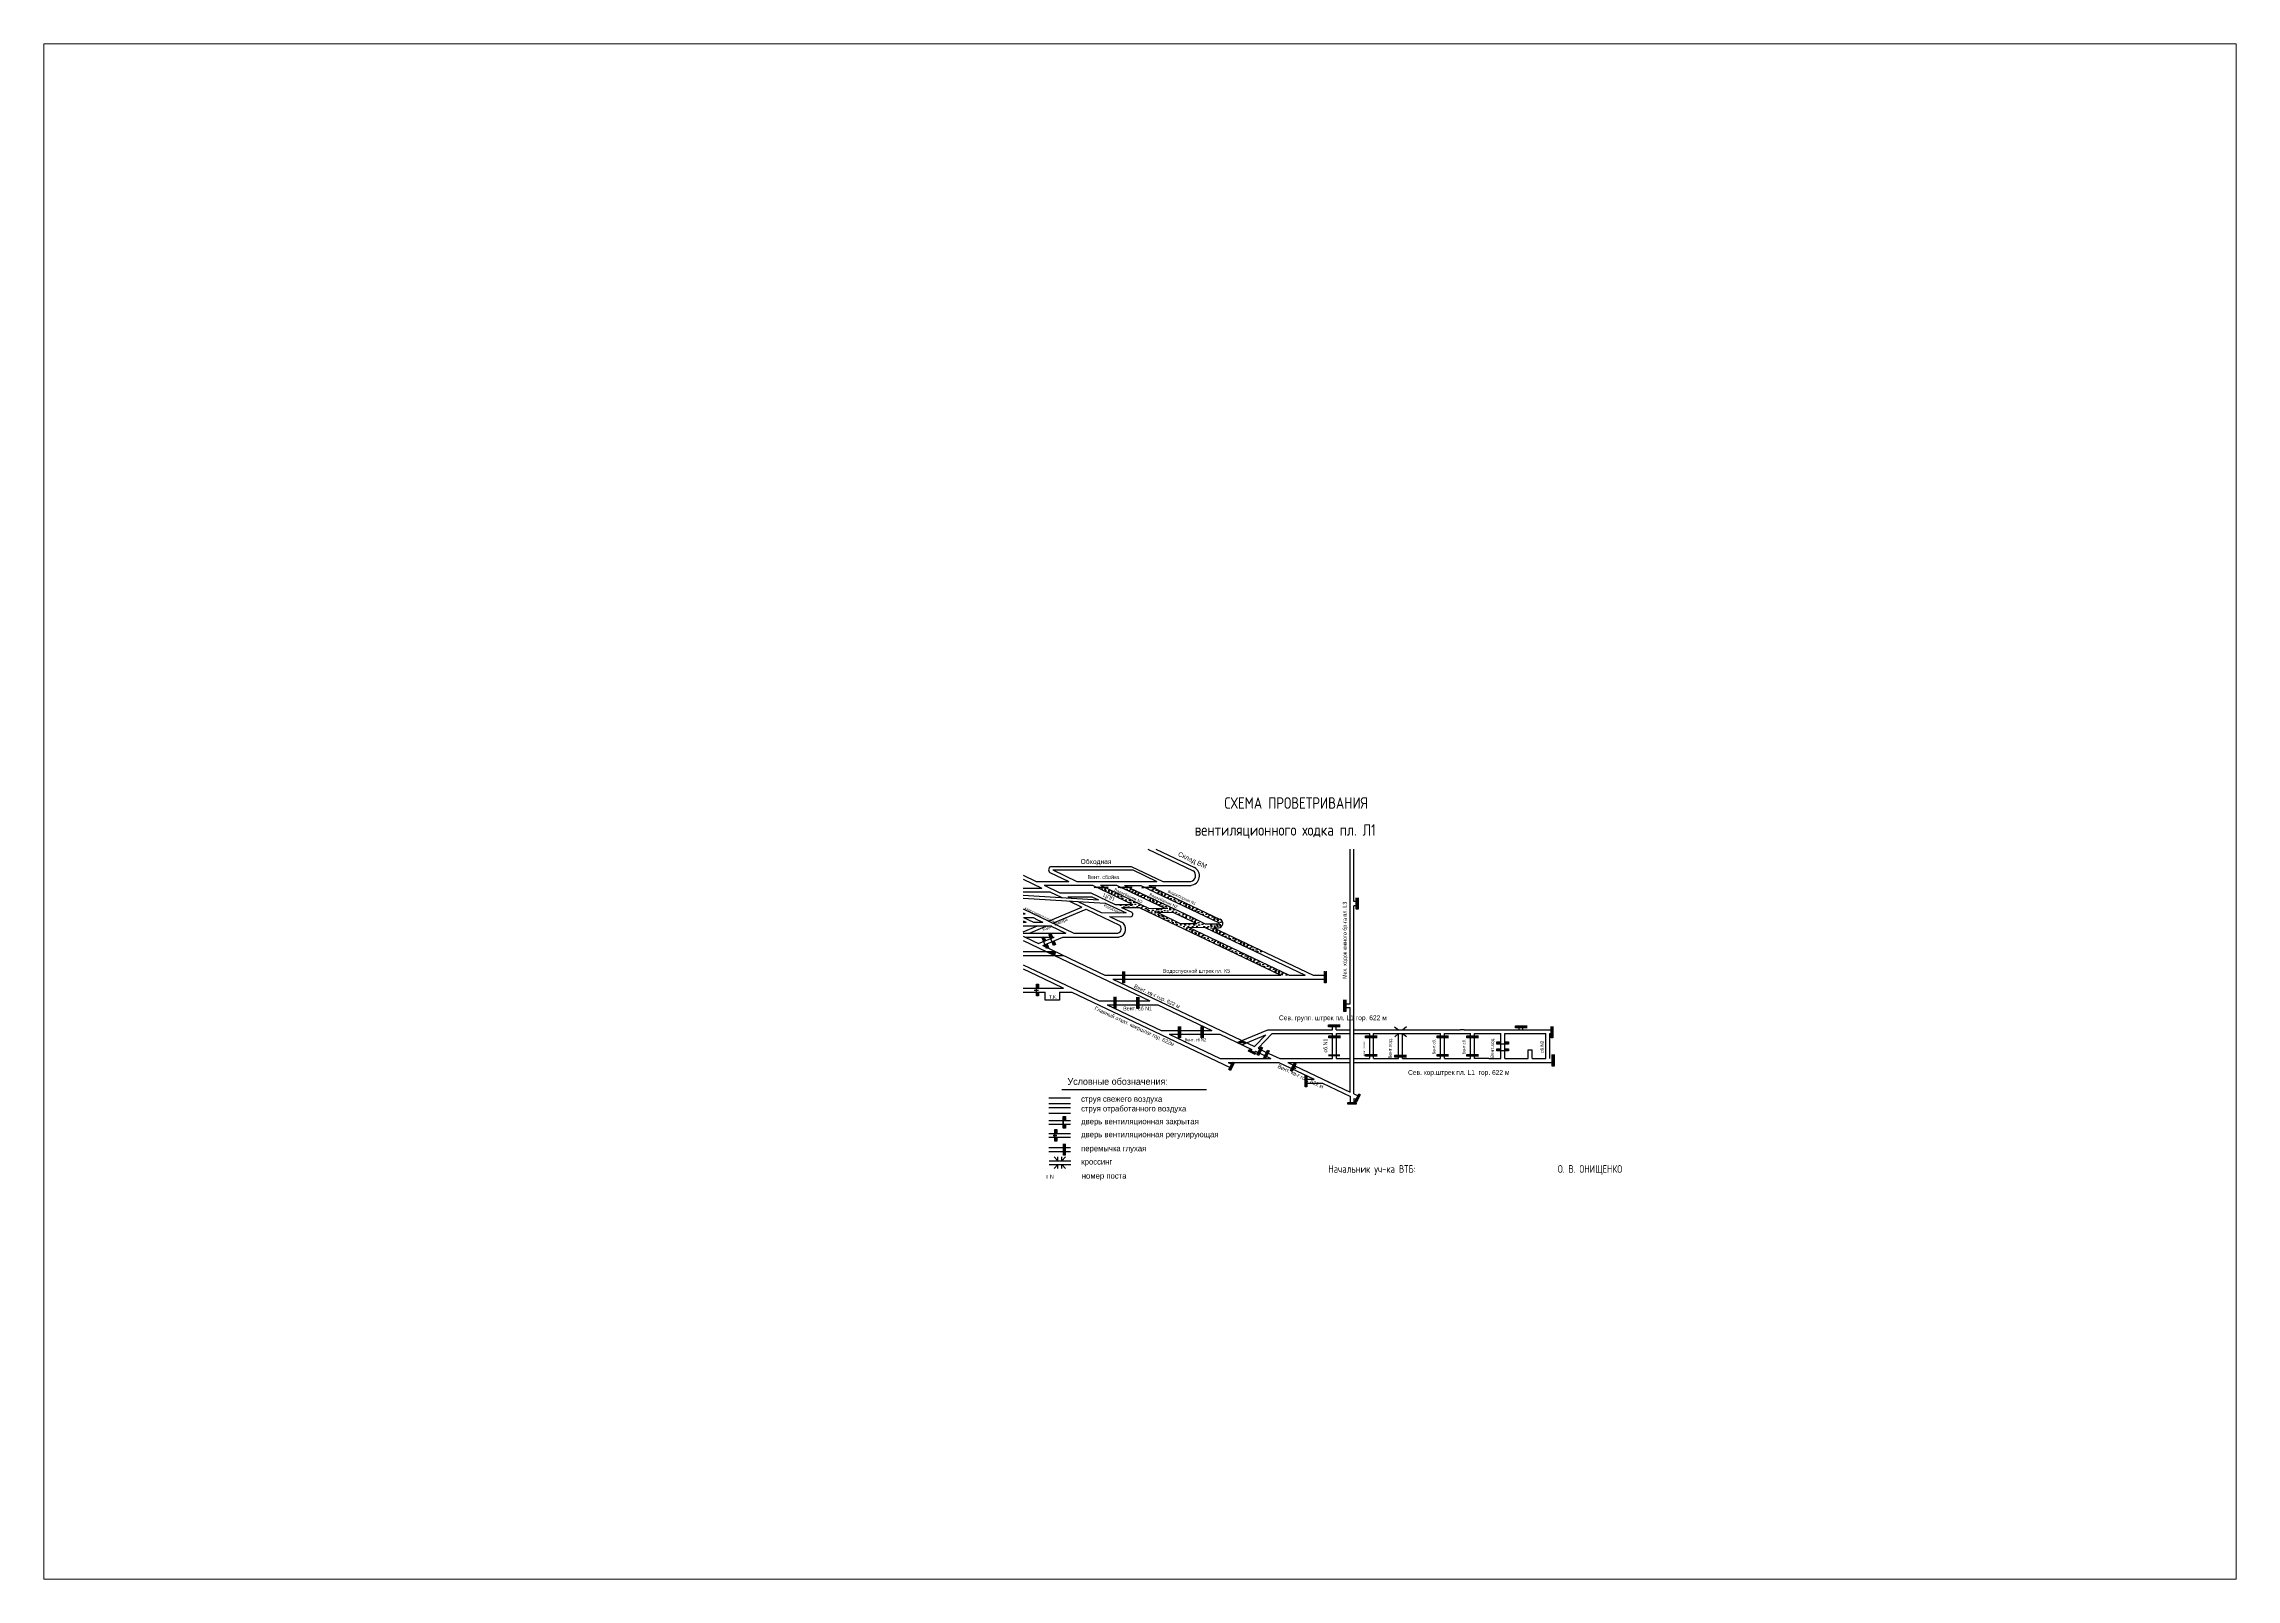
# Paper-space layout 'Layout2' of a CAD drawing. Header units: millimetres. Extents: x 29 to 262, y 20 to 183.
# The model-space entities are those that its viewports show. They can reach past a viewport. Long polylines and large blocks are cut down to what shows.
import ezdxf

# ---------------------------------------------------------------- set-up
doc = ezdxf.new("R2010")
doc.units = ezdxf.units.MM
for name, color, linetype in [('Двери', 7, 'Continuous'), ('Перемычки', 7, 'Continuous'), ('Условные обозначения', 7, 'Continuous')]:
    doc.layers.add(name, color=color, linetype=linetype)
doc.styles.add('ESKD', font='Eskdwin')

msp = doc.modelspace()

# ---------------------------------------------------------------- hatches: boundary and pattern name
for color, points in [(256, [(-367.6, -192.3), (-376.8, -192.3), (-368.5, -196.3)]), (256, [(-389.7, -232.3), (-389.7, -232.5), (-387.4, -232.5), (-387.4, -232.3)]), (256, [(-385.1, -232.5), (-385.1, -232.3), (-387.3, -232.3), (-387.3, -232.5)]), (256, [(-173.4, -284.9), (-178.3, -287), (-168.5, -287.2)]), (3, [(-165.8, -294.4), (-166.5, -295.8), (-159.7, -299.3), (-159, -298)]), (256, [(-121.6, -311.8), (-121.7, -312), (-119.6, -312.9), (-119.5, -312.8)]), (256, [(-120.6, -312.3), (-120.7, -312.4), (-119.2, -313.1), (-119.2, -313)]), (256, [(-117.5, -313.9), (-117.4, -313.8), (-119.4, -312.8), (-119.5, -313)])]:
    msp.add_hatch(color=color).paths.add_polyline_path(points)
h = msp.add_hatch(color=256)
h.paths.add_polyline_path([(-165.8, -294.3), (-166.7, -295.9), (-159.7, -299.5), (-158.8, -297.9)])
h.paths.add_polyline_path([(-159, -298), (-159.7, -299.3), (-166.5, -295.8), (-165.8, -294.4)], flags=16)
h = msp.add_hatch(color=256)
h.paths.add_polyline_path([(-152.1, -292.5), (-153.8, -291.6), (-157.7, -299.4), (-156, -300.3)])
h.paths.add_polyline_path([(-152.3, -292.5), (-153.8, -291.8), (-157.5, -299.4), (-156, -300.1)], flags=16)
h = msp.add_hatch(color=256)
h.paths.add_polyline_path([(-145.1, -295.7), (-146.8, -294.9), (-150.6, -302.7), (-148.9, -303.5)])
h.paths.add_polyline_path([(-145.3, -295.8), (-146.7, -295.1), (-150.5, -302.6), (-149, -303.3)], flags=16)
h = msp.add_hatch(color=256)
h.paths.add_polyline_path([(-181.4, -308.2), (-183.1, -307.4), (-186.9, -315.2), (-185.2, -316)])
h.paths.add_polyline_path([(-181.6, -308.3), (-183, -307.5), (-186.7, -315.1), (-185.3, -315.8)], flags=16)
h = msp.add_hatch(color=256)
h.paths.add_polyline_path([(-117.2, -309.3), (-118.9, -308.4), (-122.7, -316.2), (-121, -317)])
h.paths.add_polyline_path([(-117.4, -309.3), (-118.8, -308.6), (-122.5, -316.1), (-121.1, -316.9)], flags=16)
h = msp.add_hatch(color=256)
h.paths.add_polyline_path([(-50.2, -341.4), (-51.8, -340.5), (-55.7, -348.3), (-54, -349.1)])
h.paths.add_polyline_path([(-50.3, -341.4), (-51.8, -340.7), (-55.5, -348.3), (-54, -349)], flags=16)
h = msp.add_hatch(color=256)
h.paths.add_polyline_path([(-63.1, -349.4), (-63.1, -351.2), (-54.4, -351.2), (-54.4, -349.4)])
h.paths.add_polyline_path([(-63, -349.5), (-63, -351.1), (-54.6, -351.1), (-54.6, -349.5)], flags=16)
at = {"layer": 'Двери'}
h = msp.add_hatch(color=256, dxfattribs=at)
h.paths.add_polyline_path([(-377.9, -180.7), (-379.5, -176.9), (-381.5, -177.7), (-379.9, -181.5), (-379.8, -181.5), (-381.4, -177.8), (-379.5, -177), (-378, -180.7)])
h.paths.add_polyline_path([(-378.3, -185.2), (-379.8, -181.5), (-379.9, -181.5), (-378.4, -185.2)])
h.paths.add_polyline_path([(-374.8, -188.1), (-376.3, -184.4), (-376.4, -184.4), (-374.9, -188.1), (-376.7, -188.9), (-378.3, -185.2), (-378.4, -185.2), (-376.8, -189)])
h = msp.add_hatch(color=3, dxfattribs=at)
h.paths.add_polyline_path([(-379.5, -177), (-381.4, -177.8), (-379.8, -181.5), (-378, -180.7)])
h.paths.add_polyline_path([(-376.7, -188.9), (-374.9, -188.1), (-376.4, -184.4), (-378.3, -185.2)])
h = msp.add_hatch(color=256, dxfattribs=at)
h.paths.add_polyline_path([(-370.5, -177.6), (-372.1, -173.8), (-374.1, -174.6), (-372.5, -178.4), (-372.5, -178.4), (-374, -174.7), (-372.2, -173.9), (-370.6, -177.6)])
h.paths.add_polyline_path([(-370.9, -182.1), (-372.5, -178.4), (-372.5, -178.4), (-371, -182.1)])
h.paths.add_polyline_path([(-367.4, -185), (-369, -181.3), (-369.1, -181.3), (-367.5, -185), (-369.4, -185.8), (-370.9, -182.1), (-371, -182.1), (-369.4, -185.9)])
h = msp.add_hatch(color=3, dxfattribs=at)
h.paths.add_polyline_path([(-372.2, -173.9), (-374, -174.7), (-372.5, -178.4), (-370.6, -177.6)])
h.paths.add_polyline_path([(-369.4, -185.8), (-367.5, -185), (-369.1, -181.3), (-370.9, -182.1)])
h = msp.add_hatch(color=256, dxfattribs=at)
h.paths.add_polyline_path([(-385.2, -230.4), (-385.2, -226.3), (-387.4, -226.3), (-387.4, -230.4), (-387.3, -230.4), (-387.3, -226.4), (-385.3, -226.4), (-385.3, -230.4)])
h.paths.add_polyline_path([(-387.3, -234.4), (-387.3, -230.4), (-387.4, -230.4), (-387.4, -234.4)])
h.paths.add_polyline_path([(-385.2, -238.5), (-385.2, -234.4), (-385.3, -234.4), (-385.3, -238.4), (-387.3, -238.4), (-387.3, -234.4), (-387.4, -234.4), (-387.4, -238.5)])
h = msp.add_hatch(color=3, dxfattribs=at)
h.paths.add_polyline_path([(-385.3, -226.4), (-387.3, -226.4), (-387.3, -230.4), (-385.3, -230.4)])
h.paths.add_polyline_path([(-387.3, -238.4), (-385.3, -238.4), (-385.3, -234.4), (-387.3, -234.4)])
h = msp.add_hatch(color=256, dxfattribs=at)
h.paths.add_polyline_path([(96.1, -286.4), (92, -286.4), (92, -288.6), (96.1, -288.6), (96.1, -288.5), (92.1, -288.5), (92.1, -286.5), (96.1, -286.5)])
h.paths.add_polyline_path([(100.1, -288.5), (96.1, -288.5), (96.1, -288.6), (100.1, -288.6)])
h.paths.add_polyline_path([(104.2, -286.4), (100.1, -286.4), (100.1, -286.5), (104.1, -286.5), (104.1, -288.5), (100.1, -288.5), (100.1, -288.6), (104.2, -288.6)])
h = msp.add_hatch(color=256, dxfattribs=at)
h.paths.add_polyline_path([(96.1, -293.4), (92, -293.4), (92, -295.6), (96.1, -295.6), (96.1, -295.5), (92.1, -295.5), (92.1, -293.5), (96.1, -293.5)])
h.paths.add_polyline_path([(100.1, -295.5), (96.1, -295.5), (96.1, -295.6), (100.1, -295.6)])
h.paths.add_polyline_path([(104.2, -293.4), (100.1, -293.4), (100.1, -293.5), (104.1, -293.5), (104.1, -295.5), (100.1, -295.5), (100.1, -295.6), (104.2, -295.6)])
h = msp.add_hatch(color=3, dxfattribs=at)
h.paths.add_polyline_path([(92.1, -286.5), (92.1, -288.5), (96.1, -288.5), (96.1, -286.5)])
h.paths.add_polyline_path([(104.1, -288.5), (104.1, -286.5), (100.1, -286.5), (100.1, -288.5)])
h = msp.add_hatch(color=3, dxfattribs=at)
h.paths.add_polyline_path([(92.1, -293.5), (92.1, -295.5), (96.1, -295.5), (96.1, -293.5)])
h.paths.add_polyline_path([(104.1, -295.5), (104.1, -293.5), (100.1, -293.5), (100.1, -295.5)])
at = {"layer": 'Перемычки'}
h = msp.add_hatch(color=256, dxfattribs=at)
h.paths.add_polyline_path([(-52.5, -148.3), (-52.5, -144.2), (-52.6, -144.2), (-52.6, -148.2), (-54.6, -148.2), (-54.6, -144.2), (-54.7, -144.2), (-54.7, -148.3)])
h.paths.add_polyline_path([(-52.6, -144.2), (-52.5, -144.2), (-52.5, -136.1), (-54.7, -136.1), (-54.7, -144.2), (-54.6, -144.2), (-54.6, -136.2), (-52.6, -136.2)])
h = msp.add_hatch(color=3, dxfattribs=at)
h.paths.add_polyline_path([(-54.6, -148.2), (-52.6, -148.2), (-52.6, -144.2), (-54.6, -144.2)])
h.paths.add_polyline_path([(-52.6, -140.2), (-54.6, -140.2), (-54.6, -144.2), (-52.6, -144.2)])
h.paths.add_polyline_path([(-52.6, -140.2), (-52.6, -136.2), (-54.6, -136.2), (-54.6, -140.2)])
h = msp.add_hatch(color=256, dxfattribs=at)
h.paths.add_polyline_path([(-295.4, -225), (-295.4, -220.9), (-295.5, -220.9), (-295.5, -224.9), (-297.5, -224.9), (-297.5, -220.9), (-297.6, -220.9), (-297.6, -225)])
h.paths.add_polyline_path([(-295.5, -220.9), (-295.4, -220.9), (-295.4, -212.8), (-297.6, -212.8), (-297.6, -220.9), (-297.5, -220.9), (-297.5, -212.9), (-295.5, -212.9)])
h = msp.add_hatch(color=3, dxfattribs=at)
h.paths.add_polyline_path([(-297.5, -224.9), (-295.5, -224.9), (-295.5, -220.9), (-297.5, -220.9)])
h.paths.add_polyline_path([(-295.5, -216.9), (-297.5, -216.9), (-297.5, -220.9), (-295.5, -220.9)])
h.paths.add_polyline_path([(-295.5, -216.9), (-295.5, -212.9), (-297.5, -212.9), (-297.5, -216.9)])
h = msp.add_hatch(color=256, dxfattribs=at)
h.paths.add_polyline_path([(-85.5, -224.9), (-85.5, -220.8), (-85.6, -220.8), (-85.6, -224.8), (-87.6, -224.8), (-87.6, -220.8), (-87.7, -220.8), (-87.7, -224.9)])
h.paths.add_polyline_path([(-85.6, -220.8), (-85.5, -220.8), (-85.5, -212.7), (-87.7, -212.7), (-87.7, -220.8), (-87.6, -220.8), (-87.6, -212.8), (-85.6, -212.8)])
h = msp.add_hatch(color=3, dxfattribs=at)
h.paths.add_polyline_path([(-87.6, -224.8), (-85.6, -224.8), (-85.6, -220.8), (-87.6, -220.8)])
h.paths.add_polyline_path([(-85.6, -216.8), (-87.6, -216.8), (-87.6, -220.8), (-85.6, -220.8)])
h.paths.add_polyline_path([(-85.6, -216.8), (-85.6, -212.8), (-87.6, -212.8), (-87.6, -216.8)])
h = msp.add_hatch(color=256, dxfattribs=at)
h.paths.add_polyline_path([(-304.4, -251.6), (-304.4, -247.5), (-304.5, -247.5), (-304.5, -251.5), (-306.5, -251.5), (-306.5, -247.5), (-306.6, -247.5), (-306.6, -251.6)])
h.paths.add_polyline_path([(-304.5, -247.5), (-304.4, -247.5), (-304.4, -239.4), (-306.6, -239.4), (-306.6, -247.5), (-306.5, -247.5), (-306.5, -239.5), (-304.5, -239.5)])
h = msp.add_hatch(color=3, dxfattribs=at)
h.paths.add_polyline_path([(-306.5, -251.5), (-304.5, -251.5), (-304.5, -247.5), (-306.5, -247.5)])
h.paths.add_polyline_path([(-304.5, -243.5), (-306.5, -243.5), (-306.5, -247.5), (-304.5, -247.5)])
h.paths.add_polyline_path([(-304.5, -243.5), (-304.5, -239.5), (-306.5, -239.5), (-306.5, -243.5)])
h = msp.add_hatch(color=256, dxfattribs=at)
h.paths.add_polyline_path([(-280.7, -251.7), (-280.7, -247.6), (-280.8, -247.6), (-280.8, -251.6), (-282.8, -251.6), (-282.8, -247.6), (-282.9, -247.6), (-282.9, -251.7)])
h.paths.add_polyline_path([(-280.8, -247.6), (-280.7, -247.6), (-280.7, -239.5), (-282.9, -239.5), (-282.9, -247.6), (-282.8, -247.6), (-282.8, -239.6), (-280.8, -239.6)])
h = msp.add_hatch(color=3, dxfattribs=at)
h.paths.add_polyline_path([(-282.8, -251.6), (-280.8, -251.6), (-280.8, -247.6), (-282.8, -247.6)])
h.paths.add_polyline_path([(-280.8, -243.6), (-282.8, -243.6), (-282.8, -247.6), (-280.8, -247.6)])
h.paths.add_polyline_path([(-280.8, -243.6), (-280.8, -239.6), (-282.8, -239.6), (-282.8, -243.6)])
h = msp.add_hatch(color=256, dxfattribs=at)
h.paths.add_polyline_path([(-65.2, -254.7), (-65.2, -250.6), (-65.3, -250.6), (-65.3, -254.6), (-67.3, -254.6), (-67.3, -250.6), (-67.4, -250.6), (-67.4, -254.7)])
h.paths.add_polyline_path([(-65.3, -250.6), (-65.2, -250.6), (-65.2, -242.5), (-67.4, -242.5), (-67.4, -250.6), (-67.3, -250.6), (-67.3, -242.6), (-65.3, -242.6)])
h = msp.add_hatch(color=3, dxfattribs=at)
h.paths.add_polyline_path([(-67.3, -254.6), (-65.3, -254.6), (-65.3, -250.6), (-67.3, -250.6)])
h.paths.add_polyline_path([(-65.3, -246.6), (-67.3, -246.6), (-67.3, -250.6), (-65.3, -250.6)])
h.paths.add_polyline_path([(-65.3, -246.6), (-65.3, -242.6), (-67.3, -242.6), (-67.3, -246.6)])
h = msp.add_hatch(color=256, dxfattribs=at)
h.paths.add_polyline_path([(-237.3, -282.2), (-237.3, -278.1), (-237.4, -278.1), (-237.4, -282.1), (-239.4, -282.1), (-239.4, -278.1), (-239.5, -278.1), (-239.5, -282.2)])
h.paths.add_polyline_path([(-237.4, -278.1), (-237.3, -278.1), (-237.3, -270), (-239.5, -270), (-239.5, -278.1), (-239.4, -278.1), (-239.4, -270.1), (-237.4, -270.1)])
h = msp.add_hatch(color=3, dxfattribs=at)
h.paths.add_polyline_path([(-239.4, -282.1), (-237.4, -282.1), (-237.4, -278.1), (-239.4, -278.1)])
h.paths.add_polyline_path([(-237.4, -274.1), (-239.4, -274.1), (-239.4, -278.1), (-237.4, -278.1)])
h.paths.add_polyline_path([(-237.4, -274.1), (-237.4, -270.1), (-239.4, -270.1), (-239.4, -274.1)])
h = msp.add_hatch(color=256, dxfattribs=at)
h.paths.add_polyline_path([(-213.6, -282.3), (-213.6, -278.2), (-213.7, -278.2), (-213.7, -282.2), (-215.7, -282.2), (-215.7, -278.2), (-215.8, -278.2), (-215.8, -282.3)])
h.paths.add_polyline_path([(-213.7, -278.2), (-213.6, -278.2), (-213.6, -270.1), (-215.8, -270.1), (-215.8, -278.2), (-215.7, -278.2), (-215.7, -270.2), (-213.7, -270.2)])
h = msp.add_hatch(color=3, dxfattribs=at)
h.paths.add_polyline_path([(-215.7, -282.2), (-213.7, -282.2), (-213.7, -278.2), (-215.7, -278.2)])
h.paths.add_polyline_path([(-213.7, -274.2), (-215.7, -274.2), (-215.7, -278.2), (-213.7, -278.2)])
h.paths.add_polyline_path([(-213.7, -274.2), (-213.7, -270.2), (-215.7, -270.2), (-215.7, -274.2)])
h = msp.add_hatch(color=256, dxfattribs=at)
h.paths.add_polyline_path([(-83.3, -270.7), (-79.2, -270.7), (-79.2, -270.6), (-83.2, -270.6), (-83.2, -268.6), (-79.2, -268.6), (-79.2, -268.5), (-83.3, -268.5)])
h.paths.add_polyline_path([(-79.2, -270.6), (-79.2, -270.7), (-71.1, -270.7), (-71.1, -268.5), (-79.2, -268.5), (-79.2, -268.6), (-71.2, -268.6), (-71.2, -270.6)])
h = msp.add_hatch(color=3, dxfattribs=at)
h.paths.add_polyline_path([(-83.2, -268.6), (-83.2, -270.6), (-79.2, -270.6), (-79.2, -268.6)])
h.paths.add_polyline_path([(-75.2, -270.6), (-75.2, -268.6), (-79.2, -268.6), (-79.2, -270.6)])
h.paths.add_polyline_path([(-75.2, -270.6), (-71.2, -270.6), (-71.2, -268.6), (-75.2, -268.6)])
h = msp.add_hatch(color=256, dxfattribs=at)
h.paths.add_polyline_path([(111.3, -271.8), (115.4, -271.8), (115.4, -271.7), (111.4, -271.7), (111.4, -269.7), (115.4, -269.7), (115.4, -269.6), (111.3, -269.6)])
h.paths.add_polyline_path([(115.4, -271.7), (115.4, -271.8), (123.5, -271.8), (123.5, -269.6), (115.4, -269.6), (115.4, -269.7), (123.4, -269.7), (123.4, -271.7)])
h = msp.add_hatch(color=3, dxfattribs=at)
h.paths.add_polyline_path([(111.4, -269.7), (111.4, -271.7), (115.4, -271.7), (115.4, -269.7)])
h.paths.add_polyline_path([(119.4, -271.7), (119.4, -269.7), (115.4, -269.7), (115.4, -271.7)])
h.paths.add_polyline_path([(119.4, -271.7), (123.4, -271.7), (123.4, -269.7), (119.4, -269.7)])
h = msp.add_hatch(color=256, dxfattribs=at)
h.paths.add_polyline_path([(150.4, -282.3), (150.4, -278.2), (150.3, -278.2), (150.3, -282.2), (148.3, -282.2), (148.3, -278.2), (148.2, -278.2), (148.2, -282.3)])
h.paths.add_polyline_path([(150.3, -278.2), (150.4, -278.2), (150.4, -270.1), (148.2, -270.1), (148.2, -278.2), (148.3, -278.2), (148.3, -270.2), (150.3, -270.2)])
h = msp.add_hatch(color=3, dxfattribs=at)
h.paths.add_polyline_path([(148.3, -282.2), (150.3, -282.2), (150.3, -278.2), (148.3, -278.2)])
h.paths.add_polyline_path([(150.3, -274.2), (148.3, -274.2), (148.3, -278.2), (150.3, -278.2)])
h.paths.add_polyline_path([(150.3, -274.2), (150.3, -270.2), (148.3, -270.2), (148.3, -274.2)])
for points in [[(-157.5, -299.4), (-156, -300.1), (-152.3, -292.5), (-153.8, -291.8)], [(-150.5, -302.6), (-149, -303.3), (-145.3, -295.8), (-146.7, -295.1)], [(-186.7, -315.1), (-185.3, -315.8), (-181.6, -308.3), (-183, -307.5)], [(-122.5, -316.1), (-121.1, -316.9), (-117.4, -309.3), (-118.8, -308.6)], [(-55.5, -348.3), (-54, -349), (-50.3, -341.4), (-51.8, -340.7)], [(-54.6, -351.1), (-54.6, -349.5), (-63, -349.5), (-63, -351.1)]]:
    msp.add_hatch(color=3, dxfattribs=at).paths.add_polyline_path(points)
h = msp.add_hatch(color=256, dxfattribs=at)
h.paths.add_polyline_path([(-83, -282.1), (-78.9, -282.1), (-78.9, -282), (-82.9, -282), (-82.9, -280), (-78.9, -280), (-78.9, -279.9), (-83, -279.9)])
h.paths.add_polyline_path([(-78.9, -282), (-78.9, -282.1), (-70.8, -282.1), (-70.8, -279.9), (-78.9, -279.9), (-78.9, -280), (-70.9, -280), (-70.9, -282)])
h = msp.add_hatch(color=3, dxfattribs=at)
h.paths.add_polyline_path([(-82.9, -280), (-82.9, -282), (-78.9, -282), (-78.9, -280)])
h.paths.add_polyline_path([(-74.9, -282), (-74.9, -280), (-78.9, -280), (-78.9, -282)])
h.paths.add_polyline_path([(-74.9, -282), (-70.9, -282), (-70.9, -280), (-74.9, -280)])
h = msp.add_hatch(color=256, dxfattribs=at)
h.paths.add_polyline_path([(-44.8, -282.1), (-40.7, -282.1), (-40.7, -282), (-44.7, -282), (-44.7, -280), (-40.7, -280), (-40.7, -279.9), (-44.8, -279.9)])
h.paths.add_polyline_path([(-40.7, -282), (-40.7, -282.1), (-32.6, -282.1), (-32.6, -279.9), (-40.7, -279.9), (-40.7, -280), (-32.7, -280), (-32.7, -282)])
h = msp.add_hatch(color=3, dxfattribs=at)
h.paths.add_polyline_path([(-44.7, -280), (-44.7, -282), (-40.7, -282), (-40.7, -280)])
h.paths.add_polyline_path([(-36.7, -282), (-36.7, -280), (-40.7, -280), (-40.7, -282)])
h.paths.add_polyline_path([(-36.7, -282), (-32.7, -282), (-32.7, -280), (-36.7, -280)])
h = msp.add_hatch(color=256, dxfattribs=at)
h.paths.add_polyline_path([(29.6, -282.1), (33.7, -282.1), (33.7, -282), (29.7, -282), (29.7, -280), (33.7, -280), (33.7, -279.9), (29.6, -279.9)])
h.paths.add_polyline_path([(33.7, -282), (33.7, -282.1), (41.8, -282.1), (41.8, -279.9), (33.7, -279.9), (33.7, -280), (41.7, -280), (41.7, -282)])
h = msp.add_hatch(color=3, dxfattribs=at)
h.paths.add_polyline_path([(29.7, -280), (29.7, -282), (33.7, -282), (33.7, -280)])
h.paths.add_polyline_path([(37.7, -282), (37.7, -280), (33.7, -280), (33.7, -282)])
h.paths.add_polyline_path([(37.7, -282), (41.7, -282), (41.7, -280), (37.7, -280)])
h = msp.add_hatch(color=256, dxfattribs=at)
h.paths.add_polyline_path([(60.7, -282), (64.8, -282), (64.8, -281.9), (60.8, -281.9), (60.8, -279.9), (64.8, -279.9), (64.8, -279.8), (60.7, -279.8)])
h.paths.add_polyline_path([(64.8, -281.9), (64.8, -282), (72.9, -282), (72.9, -279.8), (64.8, -279.8), (64.8, -279.9), (72.8, -279.9), (72.8, -281.9)])
h = msp.add_hatch(color=3, dxfattribs=at)
h.paths.add_polyline_path([(60.8, -279.9), (60.8, -281.9), (64.8, -281.9), (64.8, -279.9)])
h.paths.add_polyline_path([(68.8, -281.9), (68.8, -279.9), (64.8, -279.9), (64.8, -281.9)])
h.paths.add_polyline_path([(68.8, -281.9), (72.8, -281.9), (72.8, -279.9), (68.8, -279.9)])
h = msp.add_hatch(color=3, dxfattribs=at)
h.paths.add_polyline_path([(-83.4, -299.3), (-83.4, -301.3), (-79.4, -301.3), (-79.4, -299.3)])
h.paths.add_polyline_path([(-75.4, -301.3), (-75.4, -299.3), (-79.4, -299.3), (-79.4, -301.3)])
h.paths.add_polyline_path([(-75.4, -301.3), (-71.4, -301.3), (-71.4, -299.3), (-75.4, -299.3)])
h = msp.add_hatch(color=256, dxfattribs=at)
h.paths.add_polyline_path([(-44.8, -301.4), (-40.7, -301.4), (-40.7, -301.3), (-44.7, -301.3), (-44.7, -299.3), (-40.7, -299.3), (-40.7, -299.2), (-44.8, -299.2)])
h.paths.add_polyline_path([(-40.7, -301.3), (-40.7, -301.4), (-32.6, -301.4), (-32.6, -299.2), (-40.7, -299.2), (-40.7, -299.3), (-32.7, -299.3), (-32.7, -301.3)])
h = msp.add_hatch(color=3, dxfattribs=at)
h.paths.add_polyline_path([(-44.7, -299.3), (-44.7, -301.3), (-40.7, -301.3), (-40.7, -299.3)])
h.paths.add_polyline_path([(-36.7, -301.3), (-36.7, -299.3), (-40.7, -299.3), (-40.7, -301.3)])
h.paths.add_polyline_path([(-36.7, -301.3), (-32.7, -301.3), (-32.7, -299.3), (-36.7, -299.3)])
h = msp.add_hatch(color=256, dxfattribs=at)
h.paths.add_polyline_path([(-14.4, -302.2), (-10.3, -302.2), (-10.3, -302.1), (-14.3, -302.1), (-14.3, -300.1), (-10.3, -300.1), (-10.3, -300), (-14.4, -300)])
h.paths.add_polyline_path([(-10.3, -302.1), (-10.3, -302.2), (-2.2, -302.2), (-2.2, -300), (-10.3, -300), (-10.3, -300.1), (-2.3, -300.1), (-2.3, -302.1)])
h = msp.add_hatch(color=3, dxfattribs=at)
h.paths.add_polyline_path([(-14.3, -300.1), (-14.3, -302.1), (-10.3, -302.1), (-10.3, -300.1)])
h.paths.add_polyline_path([(-6.3, -302.1), (-6.3, -300.1), (-10.3, -300.1), (-10.3, -302.1)])
h.paths.add_polyline_path([(-6.3, -302.1), (-2.3, -302.1), (-2.3, -300.1), (-6.3, -300.1)])
h = msp.add_hatch(color=256, dxfattribs=at)
h.paths.add_polyline_path([(29.6, -301.4), (33.7, -301.4), (33.7, -301.3), (29.7, -301.3), (29.7, -299.3), (33.7, -299.3), (33.7, -299.2), (29.6, -299.2)])
h.paths.add_polyline_path([(33.7, -301.3), (33.7, -301.4), (41.8, -301.4), (41.8, -299.2), (33.7, -299.2), (33.7, -299.3), (41.7, -299.3), (41.7, -301.3)])
h = msp.add_hatch(color=3, dxfattribs=at)
h.paths.add_polyline_path([(29.7, -299.3), (29.7, -301.3), (33.7, -301.3), (33.7, -299.3)])
h.paths.add_polyline_path([(37.7, -301.3), (37.7, -299.3), (33.7, -299.3), (33.7, -301.3)])
h.paths.add_polyline_path([(37.7, -301.3), (41.7, -301.3), (41.7, -299.3), (37.7, -299.3)])
h = msp.add_hatch(color=256, dxfattribs=at)
h.paths.add_polyline_path([(60.7, -301.4), (64.8, -301.4), (64.8, -301.3), (60.8, -301.3), (60.8, -299.3), (64.8, -299.3), (64.8, -299.2), (60.7, -299.2)])
h.paths.add_polyline_path([(64.8, -301.3), (64.8, -301.4), (72.9, -301.4), (72.9, -299.2), (64.8, -299.2), (64.8, -299.3), (72.8, -299.3), (72.8, -301.3)])
h = msp.add_hatch(color=3, dxfattribs=at)
h.paths.add_polyline_path([(60.8, -299.3), (60.8, -301.3), (64.8, -301.3), (64.8, -299.3)])
h.paths.add_polyline_path([(68.8, -301.3), (68.8, -299.3), (64.8, -299.3), (64.8, -301.3)])
h.paths.add_polyline_path([(68.8, -301.3), (72.8, -301.3), (72.8, -299.3), (68.8, -299.3)])
h = msp.add_hatch(color=256, dxfattribs=at)
h.paths.add_polyline_path([(151.5, -311.6), (151.5, -307.5), (151.4, -307.5), (151.4, -311.5), (149.4, -311.5), (149.4, -307.5), (149.3, -307.5), (149.3, -311.6)])
h.paths.add_polyline_path([(151.4, -307.5), (151.5, -307.5), (151.5, -299.4), (149.3, -299.4), (149.3, -307.5), (149.4, -307.5), (149.4, -299.5), (151.4, -299.5)])
h = msp.add_hatch(color=3, dxfattribs=at)
h.paths.add_polyline_path([(149.4, -311.5), (151.4, -311.5), (151.4, -307.5), (149.4, -307.5)])
h.paths.add_polyline_path([(151.4, -303.5), (149.4, -303.5), (149.4, -307.5), (151.4, -307.5)])
h.paths.add_polyline_path([(151.4, -303.5), (151.4, -299.5), (149.4, -299.5), (149.4, -303.5)])
h = msp.add_hatch(color=256, dxfattribs=at)
h.paths.add_polyline_path([(-105.6, -333.3), (-105.6, -329.2), (-105.7, -329.2), (-105.7, -333.2), (-107.7, -333.2), (-107.7, -329.2), (-107.8, -329.2), (-107.8, -333.3)])
h.paths.add_polyline_path([(-105.7, -329.2), (-105.6, -329.2), (-105.6, -321.1), (-107.8, -321.1), (-107.8, -329.2), (-107.7, -329.2), (-107.7, -321.2), (-105.7, -321.2)])
h = msp.add_hatch(color=3, dxfattribs=at)
h.paths.add_polyline_path([(-107.7, -333.2), (-105.7, -333.2), (-105.7, -329.2), (-107.7, -329.2)])
h.paths.add_polyline_path([(-105.7, -325.2), (-107.7, -325.2), (-107.7, -329.2), (-105.7, -329.2)])
h.paths.add_polyline_path([(-105.7, -325.2), (-105.7, -321.2), (-107.7, -321.2), (-107.7, -325.2)])
at = {"layer": 'Условные обозначения'}
h = msp.add_hatch(color=256, dxfattribs=at)
h.paths.add_polyline_path([(-357.2, -368.1), (-357.2, -364), (-359.4, -364), (-359.4, -368.1), (-359.3, -368.1), (-359.3, -364.1), (-357.3, -364.1), (-357.3, -368.1)])
h.paths.add_polyline_path([(-359.3, -372.1), (-359.3, -368.1), (-359.4, -368.1), (-359.4, -372.1)])
h.paths.add_polyline_path([(-357.2, -376.2), (-357.2, -372.1), (-357.3, -372.1), (-357.3, -376.1), (-359.3, -376.1), (-359.3, -372.1), (-359.4, -372.1), (-359.4, -376.2)])
h = msp.add_hatch(color=3, dxfattribs=at)
h.paths.add_polyline_path([(-357.3, -364.1), (-359.3, -364.1), (-359.3, -368.1), (-357.3, -368.1)])
h.paths.add_polyline_path([(-359.3, -376.1), (-357.3, -376.1), (-357.3, -372.1), (-359.3, -372.1)])
for points in [[(-368.8, -383.6), (-369.9, -383.6), (-369.9, -383.8), (-368.8, -383.8)], [(-369.9, -383.6), (-369.9, -383.8), (-368.3, -383.8), (-368.3, -383.6)], [(-366.1, -383.6), (-368.7, -383.6), (-368.7, -383.8), (-366.1, -383.8)]]:
    msp.add_hatch(color=256, dxfattribs=at).paths.add_polyline_path(points)
h = msp.add_hatch(color=256, dxfattribs=at)
h.paths.add_polyline_path([(-366.1, -381.6), (-366.1, -377.5), (-368.3, -377.5), (-368.3, -381.6), (-368.2, -381.6), (-368.2, -377.6), (-366.2, -377.6), (-366.2, -381.6)])
h.paths.add_polyline_path([(-368.2, -385.6), (-368.2, -381.6), (-368.3, -381.6), (-368.3, -385.6)])
h.paths.add_polyline_path([(-366.1, -389.7), (-366.1, -385.6), (-366.2, -385.6), (-366.2, -389.6), (-368.2, -389.6), (-368.2, -385.6), (-368.3, -385.6), (-368.3, -389.7)])
h = msp.add_hatch(color=3, dxfattribs=at)
h.paths.add_polyline_path([(-366.2, -377.6), (-368.2, -377.6), (-368.2, -381.6), (-366.2, -381.6)])
h.paths.add_polyline_path([(-368.2, -389.6), (-366.2, -389.6), (-366.2, -385.6), (-368.2, -385.6)])
h = msp.add_hatch(color=256, dxfattribs=at)
h.paths.add_polyline_path([(-357.2, -404.4), (-357.2, -400.3), (-357.3, -400.3), (-357.3, -404.3), (-359.3, -404.3), (-359.3, -400.3), (-359.4, -400.3), (-359.4, -404.4)])
h.paths.add_polyline_path([(-357.3, -400.3), (-357.2, -400.3), (-357.2, -392.2), (-359.4, -392.2), (-359.4, -400.3), (-359.3, -400.3), (-359.3, -392.3), (-357.3, -392.3)])
h = msp.add_hatch(color=3, dxfattribs=at)
h.paths.add_polyline_path([(-359.3, -404.3), (-357.3, -404.3), (-357.3, -400.3), (-359.3, -400.3)])
h.paths.add_polyline_path([(-357.3, -396.3), (-359.3, -396.3), (-359.3, -400.3), (-357.3, -400.3)])
h.paths.add_polyline_path([(-357.3, -396.3), (-357.3, -392.3), (-359.3, -392.3), (-359.3, -396.3)])

# ---------------------------------------------------------------- linework, layer by layer
for p, q in [((-271.4, -85.6), (-224.2, -108.1)), ((-263, -85.6), (-222.7, -104.8)), ((-60.8, -246.6), (-60.8, -85.6)), ((-56.8, -140.2), (-56.8, -85.6)), ((-401.1, -112.8), (-387.6, -119.2)), ((-373.3, -109.9), (-353.7, -119.2)), ((-371.8, -103.6), (-288.6, -103.6)), ((-370.3, -107.3), (-287.1, -107.3)), ((-370.3, -107.3), (-345.3, -119.2)), ((-288.6, -103.6), (-255.7, -119.3)), ((-287.1, -107.3), (-262.1, -119.3)), ((-401.1, -116.8), (-381.7, -126.1)), ((-401.1, -126.1), (-381.7, -126.1)), ((-401.1, -130.1), (-373.3, -130.1)), ((-401.1, -133.6), (-322.6, -138.3)), ((-401.1, -136.6), (-315.6, -141.7)), ((-387.6, -119.2), (-376.7, -119.2)), ((-387.6, -119.2), (-353.7, -119.2)), ((-379.2, -123.2), (-329.1, -123.2)), ((-379.2, -123.2), (-366.6, -123.2)), ((-379.2, -123.2), (-362.9, -131.1)), ((-373.3, -130.1), (-360.8, -136)), ((-362.9, -131.1), (-330.6, -131.1)), ((-354.5, -135.1), (-351.2, -136.6)), ((-354.5, -135.1), (-329.5, -135.1)), ((-345.3, -119.2), (-262.1, -119.3)), ((-345.3, -119.2), (-295.1, -119.3)), ((-333, -123.2), (-329.1, -123.2)), ((-330.6, -131.1), (-305.4, -143.1)), ((-329.5, -135.1), (-322.6, -138.3)), ((-329.1, -123.2), (-286.9, -143.4)), ((-326.5, -124.9), (-327.1, -126.3)), ((-312.8, -125.5), (-326.9, -125.5)), ((-325.1, -124.9), (-325.7, -126.3)), ((-323.8, -124.9), (-324.4, -126.3)), ((-322.4, -124.9), (-323, -126.3)), ((-321.1, -125), (-321.7, -126.3)), ((-320.7, -123.2), (-270.5, -147.2)), ((-320.7, -123.2), (-303.9, -123.2)), ((-319.6, -124.9), (-320.2, -126.3)), ((-320.1, -127), (-318.1, -127)), ((-318.3, -124.9), (-318.9, -126.3)), ((-317, -124.9), (-317.6, -126.3)), ((-316.8, -126.8), (-314.9, -126.8)), ((-315.7, -124.8), (-316.3, -126.2)), ((-316.3, -128.4), (-314.4, -128.4)), ((-314.4, -124.8), (-315, -126.2)), ((-313, -124.8), (-313.6, -126.2)), ((-313.1, -129.9), (-311.2, -129.9)), ((-312.5, -128.6), (-310.6, -128.6)), ((-309.9, -131.4), (-308, -131.4)), ((-309.4, -130.2), (-307.5, -130.2)), ((-307.4, -133.1), (-305.5, -133.1)), ((-306, -131.7), (-304.1, -131.7)), ((-303.9, -123.2), (-253.1, -147.5)), ((-303.2, -134.9), (-301.3, -134.9)), ((-303.1, -133.3), (-301.1, -133.3)), ((-301.7, -124.9), (-302.3, -126.3)), ((-288, -125.5), (-302.1, -125.5)), ((-300.3, -124.9), (-300.9, -126.3)), ((-299.9, -134.9), (-298, -134.9)), ((-299, -124.9), (-299.6, -126.3)), ((-298.7, -136.8), (-296.8, -136.8)), ((-297.6, -124.9), (-298.2, -126.3)), ((-296.3, -125), (-296.9, -126.3)), ((-295.5, -123.3), (-227.1, -155.9)), ((-295.5, -123.3), (-278.8, -123.3)), ((-294.8, -124.9), (-295.4, -126.3)), ((-293.4, -124.9), (-294.1, -126.3)), ((-294, -127.3), (-292.1, -127.3)), ((-292.2, -124.9), (-292.8, -126.3)), ((-291.6, -128.6), (-289.6, -128.6)), ((-290.9, -124.8), (-291.5, -126.2)), ((-289.5, -124.8), (-290.1, -126.2)), ((-290.1, -127.5), (-288.2, -127.5)), ((-288.1, -124.8), (-288.7, -126.2)), ((-288.4, -129.6), (-286.5, -129.6)), ((-287.4, -128.7), (-285.5, -128.7)), ((-285.5, -131.2), (-283.6, -131.2)), ((-284.7, -130), (-282.7, -130)), ((-282.5, -132.6), (-280.6, -132.6)), ((-281.9, -131.5), (-280, -131.5)), ((-279.7, -134.2), (-277.7, -134.2)), ((-278.8, -123.3), (-197.1, -162.2)), ((-277.8, -133.4), (-275.9, -133.4)), ((-277.1, -124.9), (-277.7, -126.3)), ((-263.4, -125.5), (-277.5, -125.5)), ((-276.4, -135.8), (-274.4, -135.8)), ((-275.7, -124.9), (-276.3, -126.3)), ((-275.2, -134.6), (-273.3, -134.6)), ((-274.4, -124.9), (-275, -126.3)), ((-273, -124.9), (-273.6, -126.3)), ((-271.7, -125), (-272.3, -126.3)), ((-272.1, -136.1), (-270.2, -136.1)), ((-270.2, -124.9), (-270.8, -126.3)), ((-270.4, -123.3), (-196, -158.7)), ((-270.4, -123.3), (-226.4, -123.3)), ((-268.8, -124.9), (-269.5, -126.3)), ((-267.6, -124.9), (-268.2, -126.3)), ((-267.5, -128.1), (-265.6, -128.1)), ((-266.3, -124.8), (-266.9, -126.2)), ((-266.4, -127), (-264.5, -127)), ((-264.9, -124.8), (-265.5, -126.2)), ((-263.5, -124.8), (-264.1, -126.2)), ((-263.3, -128.5), (-261.4, -128.5)), ((-261.4, -130.9), (-259.5, -130.9)), ((-260.9, -129.6), (-259, -129.6)), ((-258, -131.1), (-256.1, -131.1)), ((-257.6, -132.5), (-255.7, -132.5)), ((-255.7, -119.3), (-226.5, -119.3)), ((-254.8, -134), (-252.8, -134)), ((-254, -132.8), (-252.1, -132.8)), ((-251.4, -135.5), (-249.5, -135.5)), ((-249.8, -134.6), (-247.9, -134.6)), ((-401.1, -147.9), (-348.3, -173.1)), ((-401.1, -151.9), (-399.1, -152.8)), ((-401.1, -152.8), (-399.1, -152.8)), ((-400.8, -156.8), (-390.5, -161.7)), ((-400.8, -156.8), (-390.8, -156.8)), ((-390.8, -156.8), (-386.1, -159.1)), ((-386.1, -159.1), (-380.5, -161.7)), ((-374.6, -160.5), (-340.1, -145.9)), ((-370.1, -162.7), (-335.6, -148.1)), ((-353.7, -139.4), (-340.1, -145.9)), ((-344.1, -140), (-319.9, -151.6)), ((-335.6, -148.1), (-300.8, -164.7)), ((-319.9, -151.6), (-294, -152)), ((-315.6, -141.7), (-294, -152)), ((-311.2, -155.7), (-289, -156)), ((-311.2, -155.7), (-298.7, -161.7)), ((-305.4, -143.1), (-286.9, -143.4)), ((-300.5, -144.1), (-298.6, -144.1)), ((-298.9, -146.2), (-288, -151.4)), ((-298.9, -146.2), (-280.4, -146.5)), ((-297.2, -145.7), (-295.3, -145.7)), ((-295.1, -138.3), (-293.1, -138.3)), ((-294.9, -144.4), (-293, -144.4)), ((-292.2, -145.8), (-290.3, -145.8)), ((-291.2, -138.7), (-289.2, -138.7)), ((-290.3, -140.7), (-288.4, -140.7)), ((-289.6, -144.1), (-287.7, -144.1)), ((-287.2, -145.9), (-285.2, -145.9)), ((-286.6, -140.9), (-284.6, -140.9)), ((-285.4, -143), (-283.5, -143)), ((-283.3, -145.2), (-281.4, -145.2)), ((-281.3, -144), (-279.4, -144)), ((-280.4, -146.5), (-132.8, -216.9)), ((-278.7, -146.5), (-276.8, -146.5)), ((-277.5, -145), (-275.6, -145)), ((-274.4, -147.3), (-272.5, -147.3)), ((-272.5, -148.5), (-270.6, -148.5)), ((-271.2, -149.5), (-269.3, -149.5)), ((-270.5, -147.2), (-253.1, -147.5)), ((-270.3, -138.6), (-268.3, -138.6)), ((-269.7, -137.2), (-267.8, -137.2)), ((-268.3, -150.9), (-266.4, -150.9)), ((-267.1, -149), (-265.2, -149)), ((-266.8, -138.8), (-264.9, -138.8)), ((-266.4, -140.1), (-264.5, -140.1)), ((-265.3, -153.3), (-263.3, -153.3)), ((-264.4, -150.1), (-262.5, -150.1)), ((-264.4, -151.7), (-262.5, -151.7)), ((-263.6, -141.7), (-261.6, -141.7)), ((-262.8, -140.5), (-260.9, -140.5)), ((-262.8, -148.4), (-260.8, -148.4)), ((-261.8, -151.3), (-244.5, -151.6)), ((-261.8, -151.3), (-237.6, -162.9)), ((-261.4, -153.3), (-259.5, -153.3)), ((-261.2, -148.6), (-259.3, -148.6)), ((-261.2, -150.4), (-259.3, -150.4)), ((-260.5, -154.8), (-258.6, -154.8)), ((-260.2, -143.1), (-258.3, -143.1)), ((-258.6, -142.3), (-256.7, -142.3)), ((-258.3, -148.6), (-256.4, -148.6)), ((-257.8, -150.5), (-255.9, -150.5)), ((-257.7, -155), (-255.8, -155)), ((-257.1, -144.6), (-255.2, -144.6)), ((-256.3, -155.9), (-254.4, -155.9)), ((-255.4, -157.6), (-253.5, -157.6)), ((-254.7, -149.4), (-252.8, -149.4)), ((-253.6, -145.3), (-251.7, -145.3)), ((-252.6, -147.2), (-250.7, -147.2)), ((-252.5, -157.4), (-250.6, -157.4)), ((-251.6, -150), (-249.7, -150)), ((-250.8, -159.4), (-248.9, -159.4)), ((-249, -147.2), (-247.1, -147.2)), ((-249, -148.6), (-247, -148.6)), ((-248.3, -136.9), (-246.4, -136.9)), ((-246.4, -150.5), (-244.5, -150.5)), ((-245.5, -148.9), (-243.5, -148.9)), ((-244.8, -137.7), (-242.9, -137.7)), ((-244.5, -151.6), (-220.3, -163.1)), ((-243.8, -139.6), (-241.9, -139.6)), ((-242.6, -151.1), (-240.7, -151.1)), ((-240.2, -139.5), (-238.3, -139.5)), ((-239.7, -153.1), (-237.8, -153.1)), ((-238.8, -141.9), (-236.9, -141.9)), ((-237.7, -140.7), (-235.8, -140.7)), ((-236.1, -154.9), (-234.2, -154.9)), ((-235.3, -153.2), (-233.4, -153.2)), ((-234.6, -142.2), (-232.6, -142.2)), ((-232.8, -156.4), (-230.9, -156.4)), ((-232.7, -144.7), (-230.8, -144.7)), ((-232.3, -154.9), (-230.4, -154.9)), ((-232.2, -143.3), (-230.3, -143.3)), ((-229.3, -144.9), (-227.4, -144.9)), ((-228.9, -146.2), (-226.9, -146.2)), ((-228.4, -157.3), (-226.5, -157.3)), ((-227.1, -155.9), (-211.6, -163.3)), ((-226.8, -159.4), (-224.9, -159.4)), ((-226, -147.8), (-224.1, -147.8)), ((-225.4, -158.3), (-223.5, -158.3)), ((-225.3, -146.6), (-223.4, -146.6)), ((-222.7, -149.2), (-220.7, -149.2)), ((-222.6, -159.4), (-220.7, -159.4)), ((-221.1, -148.4), (-219.2, -148.4)), ((-219.6, -150.7), (-217.7, -150.7)), ((-216.1, -151.4), (-214.2, -151.4)), ((-215.1, -153.3), (-213.2, -153.3)), ((-211.5, -153.3), (-209.6, -153.3)), ((-209.3, -155.6), (-207.4, -155.6)), ((-208.2, -154.5), (-206.2, -154.5)), ((-205, -156), (-203.1, -156)), ((-203.2, -158.4), (-201.3, -158.4)), ((-202.7, -157.1), (-200.7, -157.1)), ((-199.8, -158.6), (-197.8, -158.6)), ((-54.6, -140.2), (-56.8, -140.2)), ((-56.8, -340.5), (-56.8, -144.5)), ((-54.6, -144.5), (-56.8, -144.5)), ((-401.1, -160.2), (-397.9, -161.7)), ((-401.1, -161.7), (-397.9, -161.7)), ((-401.1, -171.8), (-386.1, -165.4)), ((-401.1, -165.4), (-372.8, -165.4)), ((-401.1, -173.1), (-356.7, -173.1)), ((-401.1, -176.3), (-390.5, -181.4)), ((-401.1, -180.7), (-368.5, -196.3)), ((-399.5, -177.1), (-390.5, -177.1)), ((-394.6, -173.1), (-376.6, -165.4)), ((-390.5, -161.7), (-380.5, -161.7)), ((-390.5, -177.1), (-369, -177.1)), ((-390.5, -181.4), (-385.1, -183.9)), ((-385.1, -183.9), (-369, -177.1)), ((-380.8, -186), (-359.8, -177.1)), ((-379.4, -173.1), (-379.4, -173.1)), ((-372.8, -165.4), (-356.7, -173.1)), ((-359.8, -177.1), (-301.3, -177.1)), ((-348.3, -173.1), (-302.5, -173.1)), ((-247.2, -160.3), (-245.2, -160.3)), ((-246.2, -162), (-244.3, -162)), ((-242.9, -162), (-241, -162)), ((-242, -163.7), (-240, -163.7)), ((-238.2, -164.3), (-236.2, -164.3)), ((-237.6, -162.9), (-220.3, -163.1)), ((-234.7, -166.3), (-232.8, -166.3)), ((-233.6, -164.4), (-231.6, -164.4)), ((-232.4, -168.9), (-230.5, -168.9)), ((-231.3, -167.7), (-229.3, -167.7)), ((-230.2, -166.1), (-228.3, -166.1)), ((-229.2, -164.1), (-227.3, -164.1)), ((-229, -167), (-211.6, -167.3)), ((-229, -167), (-124.4, -216.9)), ((-228.2, -169.2), (-226.2, -169.2)), ((-226.3, -171.7), (-224.4, -171.7)), ((-225.8, -170.3), (-223.8, -170.3)), ((-225.7, -166.1), (-223.8, -166.1)), ((-224.1, -164.4), (-222.1, -164.4)), ((-223.2, -160.9), (-221.3, -160.9)), ((-222.9, -171.9), (-220.9, -171.9)), ((-222.5, -173.2), (-220.5, -173.2)), ((-221.2, -165.9), (-219.2, -165.9)), ((-219.6, -174.8), (-217.7, -174.8)), ((-219.5, -161.9), (-217.5, -161.9)), ((-218.9, -164.5), (-216.9, -164.5)), ((-218.9, -173.6), (-217, -173.6)), ((-216.2, -176.2), (-214.3, -176.2)), ((-215.5, -163.8), (-213.5, -163.8)), ((-214.7, -175.4), (-212.8, -175.4)), ((-213.6, -166.1), (-211.7, -166.1)), ((-213.2, -177.7), (-211.3, -177.7)), ((-211.6, -163.3), (-197.7, -163.5)), ((-211.6, -167.3), (-107.7, -216.9)), ((-210.5, -167.3), (-208.6, -167.3)), ((-209.7, -178.4), (-207.8, -178.4)), ((-209.4, -166.1), (-207.4, -166.1)), ((-208.7, -180.3), (-206.8, -180.3)), ((-206.4, -164.5), (-204.5, -164.5)), ((-206.2, -167.6), (-204.3, -167.6)), ((-206, -165.8), (-204.1, -165.8)), ((-205.1, -180.3), (-203.2, -180.3)), ((-204.4, -170.1), (-202.5, -170.1)), ((-203.9, -168.7), (-201.9, -168.7)), ((-202.9, -167.4), (-197.8, -167.5)), ((-202.9, -167.4), (-99.3, -216.9)), ((-202.8, -165.5), (-200.8, -165.5)), ((-202.4, -166.9), (-200.4, -166.9)), ((-202.4, -181.4), (-200.5, -181.4)), ((-201, -170.3), (-199, -170.3)), ((-200.5, -171.6), (-198.6, -171.6)), ((-200.1, -164.4), (-198.2, -164.4)), ((-199.7, -165.8), (-197.8, -165.8)), ((-199.3, -160), (-197.4, -160)), ((-197.7, -173.2), (-195.8, -173.2)), ((-197.2, -163.9), (-195.3, -163.9)), ((-197, -172), (-195, -172)), ((-196.8, -165.3), (-194.9, -165.3)), ((-196.5, -161.5), (-194.6, -161.5)), ((-194.3, -174.6), (-192.4, -174.6)), ((-192.8, -173.8), (-190.9, -173.8)), ((-191.3, -176.1), (-189.4, -176.1)), ((-187.8, -176.8), (-185.9, -176.8)), ((-186.8, -178.7), (-184.8, -178.7)), ((-183.2, -178.7), (-181.3, -178.7)), ((-181.9, -180.9), (-180, -180.9)), ((-180.8, -179.8), (-178.8, -179.8)), ((-177.7, -181.2), (-175.7, -181.2)), ((-175.3, -182.3), (-173.3, -182.3)), ((-401.1, -192.3), (-367.6, -192.3)), ((-401.1, -196.3), (-359.2, -196.3)), ((-380.8, -186), (-343.8, -203.6)), ((-367.6, -192.3), (-368.5, -196.3)), ((-368.5, -196.3), (-291.7, -232.9)), ((-343.7, -203.7), (-316.1, -216.9)), ((-203.5, -182.6), (-201.6, -182.6)), ((-199.3, -182.9), (-197.4, -182.9)), ((-197.4, -185.4), (-195.5, -185.4)), ((-196.9, -184), (-195, -184)), ((-194, -185.6), (-192.1, -185.6)), ((-193.6, -186.9), (-191.7, -186.9)), ((-190.8, -188.5), (-188.8, -188.5)), ((-190, -187.3), (-188.1, -187.3)), ((-187.4, -189.9), (-185.4, -189.9)), ((-185.8, -189.1), (-183.9, -189.1)), ((-184.3, -191.4), (-182.4, -191.4)), ((-180.8, -192.1), (-178.9, -192.1)), ((-179.8, -194), (-177.9, -194)), ((-176.2, -193.9), (-174.3, -193.9)), ((-175.8, -183.7), (-173.9, -183.7)), ((-174.9, -196.2), (-173, -196.2)), ((-173.8, -195.1), (-171.8, -195.1)), ((-172.4, -183.9), (-170.4, -183.9)), ((-172, -185.3), (-170, -185.3)), ((-170.7, -196.6), (-168.7, -196.6)), ((-169.1, -186.8), (-167.2, -186.8)), ((-168.8, -199), (-166.9, -199)), ((-168.4, -185.6), (-166.4, -185.6)), ((-168.3, -197.7), (-166.3, -197.7)), ((-165.7, -188.2), (-163.8, -188.2)), ((-165.4, -199.2), (-163.4, -199.2)), ((-165, -200.6), (-163, -200.6)), ((-164.2, -187.4), (-162.3, -187.4)), ((-162.7, -189.7), (-160.8, -189.7)), ((-162.1, -202.2), (-160.2, -202.2)), ((-161.4, -200.9), (-159.4, -200.9)), ((-159.2, -190.4), (-157.3, -190.4)), ((-158.7, -203.6), (-156.8, -203.6)), ((-158.2, -192.3), (-156.2, -192.3)), ((-157.2, -202.8), (-155.3, -202.8)), ((-155.7, -205.1), (-153.8, -205.1)), ((-154.6, -192.3), (-152.7, -192.3)), ((-401.1, -205.9), (-343.9, -233.1)), ((-401.1, -210.3), (-379.9, -220.4)), ((-380.1, -220.3), (-359, -230.4)), ((-316.1, -216.9), (-270.7, -216.9)), ((-307.7, -220.9), (-87.6, -220.9)), ((-307.7, -220.9), (-160.2, -291.2)), ((-273.2, -216.8), (-132.8, -216.9)), ((-152.2, -205.8), (-150.3, -205.8)), ((-151.2, -207.7), (-149.2, -207.7)), ((-147.6, -207.6), (-145.7, -207.6)), ((-145.6, -210.1), (-143.7, -210.1)), ((-144.5, -209), (-142.5, -209)), ((-141.3, -210.5), (-139.4, -210.5)), ((-139.5, -212.9), (-137.6, -212.9)), ((-139, -211.6), (-137, -211.6)), ((-136.1, -213.1), (-134.1, -213.1)), ((-135.7, -214.5), (-133.7, -214.5)), ((-132.8, -216), (-130.9, -216)), ((-132.1, -214.8), (-130.1, -214.8)), ((-127.9, -216.6), (-126, -216.6)), ((-124.4, -216.9), (-107.7, -216.9)), ((-99.3, -216.9), (-87.6, -216.9)), ((-87.6, -217.2), (-87.6, -221.2)), ((-87.6, -221.2), (-87.6, -221.2)), ((-401.1, -230.4), (-359, -230.4)), ((-401.1, -234.4), (-385.4, -234.4)), ((-385.3, -234.4), (-378.1, -234.4)), ((-378.1, -243), (-378.1, -234.4)), ((-363.2, -243), (-378.1, -243)), ((-363.2, -234.4), (-363.2, -243)), ((-363.2, -234.4), (-350.6, -234.4)), ((-350.6, -234.4), (-185.8, -313)), ((-344.6, -232.8), (-322, -243.6)), ((-322, -243.6), (-269.3, -243.6)), ((-313.6, -247.6), (-260.9, -247.6)), ((-313.6, -247.6), (-257.4, -274.4)), ((-291.9, -232.8), (-269.3, -243.6)), ((-260.9, -247.6), (-204.7, -274.4)), ((-65.3, -246.6), (-60.8, -246.6)), ((-65.3, -250.6), (-60.8, -250.6)), ((-60.8, -338.6), (-60.8, -250.6)), ((-178.3, -287), (-146.3, -273.7)), ((-146.3, -273.7), (-92.8, -273.7)), ((-92.8, -273.7), (-79.2, -273.7)), ((-79.2, -273.7), (-79.2, -270.6)), ((-75.2, -273.7), (-75.2, -270.6)), ((-75.2, -273.7), (-60.8, -273.7)), ((-56.8, -273.7), (-6.3, -273.7)), ((-14.6, -270.6), (-10.3, -273.7)), ((-6.3, -273.7), (-2.2, -270.3)), ((-6.3, -273.7), (37.1, -273.7)), ((-6.3, -273.7), (-6.1, -273.7)), ((36.9, -273.7), (53.8, -273.7)), ((57.8, -273.7), (53.7, -273.7)), ((57.8, -273.7), (148.3, -273.7)), ((115, -273.7), (115, -270)), ((119, -273.7), (119, -270)), ((-257.4, -274.4), (-204.7, -274.4)), ((-249, -278.4), (-196.3, -278.4)), ((-249, -278.4), (-196, -303.7)), ((-196.3, -278.4), (-163.1, -294.2)), ((-178.3, -287), (-168.5, -287.2)), ((-173.5, -289.3), (-148.5, -278.9)), ((-164, -295.2), (-163.1, -294.2)), ((-160.3, -297.1), (-159.3, -296)), ((-160.2, -291.2), (-148.5, -278.9)), ((-159.3, -296), (-143.3, -303.7)), ((-156.4, -293), (-141.8, -277.7)), ((-156.4, -293), (-149.1, -296.5)), ((-149.1, -296.5), (-134, -303.7)), ((-141.8, -277.7), (-79.1, -277.7)), ((-79.1, -303.7), (-79.1, -277.7)), ((-75.1, -303.7), (-75.1, -277.7)), ((-75.1, -277.7), (-72, -277.7)), ((-72, -277.7), (-60.8, -277.7)), ((-56.8, -277.7), (-40.4, -277.7)), ((-40.4, -303.7), (-40.4, -277.7)), ((-36.4, -303.7), (-36.4, -277.7)), ((-36.4, -277.7), (-6.3, -277.7)), ((-14.4, -281.1), (-10.3, -277.7)), ((-10.3, -303.7), (-10.3, -277.7)), ((-6.3, -277.7), (-1.2, -277.7)), ((-6.3, -277.7), (14.6, -277.7)), ((-6.3, -303.7), (-6.3, -277.7)), ((-6.3, -277.7), (-2, -280.8)), ((-1.2, -277.7), (10.6, -277.7)), ((14.6, -277.7), (33.3, -277.7)), ((33.3, -303.7), (33.3, -277.7)), ((37.3, -303.7), (37.3, -277.7)), ((37.3, -277.7), (41.1, -277.7)), ((41.1, -277.7), (52, -277.7)), ((51.7, -277.7), (64.5, -277.7)), ((64.5, -303.6), (64.5, -277.6)), ((68.5, -303.6), (68.5, -277.6)), ((68.5, -277.7), (96.1, -277.7)), ((96.1, -303.7), (96.1, -277.7)), ((100.1, -303.7), (100.1, -277.7)), ((100.1, -277.7), (143, -277.7)), ((124.6, -303.7), (124.6, -294.6)), ((124.6, -294.7), (128.6, -294.7)), ((128.6, -303.7), (128.6, -294.6)), ((143, -303.7), (143, -277.7)), ((147, -303.7), (147, -277.7)), ((147, -277.7), (148.3, -277.7)), ((-196, -303.7), (-143.3, -303.7)), ((-187.6, -307.7), (-183.9, -309.4)), ((-187.6, -307.7), (-134.9, -307.7)), ((-134.9, -307.7), (-98.2, -325.2)), ((-134, -303.7), (-79.1, -303.7)), ((-125.6, -307.7), (-72, -307.7)), ((-125.6, -307.7), (-60.8, -338.6)), ((-75.1, -303.7), (-72, -303.7)), ((-72, -303.7), (-60.8, -303.7)), ((-72, -307.7), (-60.8, -307.7)), ((-56.8, -303.7), (-40.4, -303.7)), ((-56.8, -307.7), (14.6, -307.7)), ((-36.4, -303.7), (-19.7, -303.7)), ((-21.3, -303.7), (-10.3, -303.7)), ((-6.3, -303.7), (10.6, -303.7)), ((-6.3, -303.7), (14.6, -303.7)), ((14.6, -303.7), (33.3, -303.7)), ((14.6, -307.7), (41.1, -307.7)), ((37.3, -303.7), (41.1, -303.7)), ((41.1, -303.7), (52, -303.7)), ((41.1, -307.7), (149.4, -307.7)), ((51.4, -303.7), (64.5, -303.7)), ((83.7, -303.7), (68.5, -303.7)), ((83.7, -303.7), (94.3, -303.7)), ((93.4, -303.7), (96.1, -303.7)), ((93.4, -303.7), (93.4, -303.7)), ((100.1, -303.7), (124.6, -303.7)), ((128.6, -303.7), (143, -303.7)), ((-361, -335.8), (-210.4, -335.8)), ((-105.7, -325.2), (-98.2, -325.2)), ((-105.7, -329.3), (-89.5, -329.3)), ((-89.5, -329.3), (-60.5, -343.2)), ((-84.9, -327.1), (-77.6, -330.6)), ((-56.8, -340.5), (-52.6, -342.5)), ((-60.5, -349.4), (-60.5, -343.2)), ((-56.5, -349.4), (-56.5, -345.1)), ((-56.5, -345.1), (-54.5, -346))]:
    msp.add_line(p, q)
for points in [[(-165.8, -294.3), (-158.8, -297.9), (-159.7, -299.5), (-166.7, -295.9)], [(-165.8, -294.4), (-159, -298), (-159.7, -299.3), (-166.5, -295.8)], [(-152.1, -292.5), (-156, -300.3), (-157.7, -299.4), (-153.8, -291.6)], [(-152.3, -292.5), (-156, -300.1), (-157.5, -299.4), (-153.8, -291.8)], [(-145.1, -295.7), (-148.9, -303.5), (-150.6, -302.7), (-146.8, -294.9)], [(-145.3, -295.8), (-149, -303.3), (-150.5, -302.6), (-146.7, -295.1)], [(-181.4, -308.2), (-185.2, -316), (-186.9, -315.2), (-183.1, -307.4)], [(-181.6, -308.3), (-185.3, -315.8), (-186.7, -315.1), (-183, -307.5)], [(-117.2, -309.3), (-121, -317), (-122.7, -316.2), (-118.9, -308.4)], [(-117.4, -309.3), (-121.1, -316.9), (-122.5, -316.1), (-118.8, -308.6)], [(-50.2, -341.4), (-54, -349.1), (-55.7, -348.3), (-51.8, -340.5)], [(-50.3, -341.4), (-54, -349), (-55.5, -348.3), (-51.8, -340.7)], [(-63.1, -349.4), (-54.4, -349.4), (-54.4, -351.2), (-63.1, -351.2)], [(-63, -349.5), (-54.6, -349.5), (-54.6, -351.1), (-63, -351.1)]]:
    msp.add_lwpolyline(points, close=True)
for centre, radius, start, end in [((-371, -107.1), 3.64, 102.9257, 229.8042), ((-228, -113.1), 6.33, 284.0329, 53.0522), ((-227.6, -113.4), 9.92, 276.9744, 60.1655), ((-289.5, -153.5), 2.55, 280.4086, 55.1796), ((-198, -162.9), 4.62, 273.3997, 65.6596), ((-304, -168.4), 4.95, 288.4962, 48.7743), ((-302.6, -168.9), 8.24, 278.7768, 62.0091), ((-197.7, -162.7), 0.791, 269.0903, 39.9148)]:
    msp.add_arc(centre, radius, start, end)
at = {"layer": 'Двери'}
for p, q in [((-389.7, -232.3), (-385.1, -232.3)), ((-389.7, -232.5), (-385.1, -232.5)), ((-389, -232.3), (-389, -232.5)), ((-121.7, -312), (-117.5, -313.9)), ((-121.6, -311.8), (-117.4, -313.8))]:
    msp.add_line(p, q, dxfattribs=at)
for points in [[(-376.3, -184.4), (-374.8, -188.1), (-376.8, -189), (-381.5, -177.7), (-379.5, -176.9), (-377.9, -180.7)], [(-376.4, -184.4), (-374.9, -188.1), (-376.7, -188.9), (-381.4, -177.8), (-379.5, -177), (-378, -180.7)], [(-369, -181.3), (-367.4, -185), (-369.4, -185.9), (-374.1, -174.6), (-372.1, -173.8), (-370.5, -177.6)], [(-369.1, -181.3), (-367.5, -185), (-369.4, -185.8), (-374, -174.7), (-372.2, -173.9), (-370.6, -177.6)], [(-385.2, -234.4), (-385.2, -238.5), (-387.4, -238.5), (-387.4, -226.3), (-385.2, -226.3), (-385.2, -230.4)], [(-385.3, -234.4), (-385.3, -238.4), (-387.3, -238.4), (-387.3, -226.4), (-385.3, -226.4), (-385.3, -230.4)], [(100.1, -286.4), (104.2, -286.4), (104.2, -288.6), (92, -288.6), (92, -286.4), (96.1, -286.4)], [(100.1, -293.4), (104.2, -293.4), (104.2, -295.6), (92, -295.6), (92, -293.4), (96.1, -293.4)], [(100.1, -286.5), (104.1, -286.5), (104.1, -288.5), (92.1, -288.5), (92.1, -286.5), (96.1, -286.5)], [(100.1, -293.5), (104.1, -293.5), (104.1, -295.5), (92.1, -295.5), (92.1, -293.5), (96.1, -293.5)]]:
    msp.add_lwpolyline(points, dxfattribs=at)
at = {"layer": 'Перемычки'}
for points in [[(-52.6, -136.2), (-52.6, -148.2), (-54.6, -148.2), (-54.6, -136.2)], [(-295.5, -212.9), (-295.5, -224.9), (-297.5, -224.9), (-297.5, -212.9)], [(-85.6, -212.8), (-85.6, -224.8), (-87.6, -224.8), (-87.6, -212.8)], [(-304.5, -239.5), (-304.5, -251.5), (-306.5, -251.5), (-306.5, -239.5)], [(-280.8, -239.6), (-280.8, -251.6), (-282.8, -251.6), (-282.8, -239.6)], [(-65.3, -242.6), (-65.3, -254.6), (-67.3, -254.6), (-67.3, -242.6)], [(-237.4, -270.1), (-237.4, -282.1), (-239.4, -282.1), (-239.4, -270.1)], [(-213.7, -270.2), (-213.7, -282.2), (-215.7, -282.2), (-215.7, -270.2)], [(-71.2, -270.6), (-83.2, -270.6), (-83.2, -268.6), (-71.2, -268.6)], [(123.4, -271.7), (111.4, -271.7), (111.4, -269.7), (123.4, -269.7)], [(150.3, -270.2), (150.3, -282.2), (148.3, -282.2), (148.3, -270.2)], [(-70.9, -282), (-82.9, -282), (-82.9, -280), (-70.9, -280)], [(-32.7, -282), (-44.7, -282), (-44.7, -280), (-32.7, -280)], [(41.7, -282), (29.7, -282), (29.7, -280), (41.7, -280)], [(72.8, -281.9), (60.8, -281.9), (60.8, -279.9), (72.8, -279.9)], [(-32.7, -301.3), (-44.7, -301.3), (-44.7, -299.3), (-32.7, -299.3)], [(-2.3, -302.1), (-14.3, -302.1), (-14.3, -300.1), (-2.3, -300.1)], [(41.7, -301.3), (29.7, -301.3), (29.7, -299.3), (41.7, -299.3)], [(72.8, -301.3), (60.8, -301.3), (60.8, -299.3), (72.8, -299.3)], [(151.4, -299.5), (151.4, -311.5), (149.4, -311.5), (149.4, -299.5)], [(-105.7, -321.2), (-105.7, -333.2), (-107.7, -333.2), (-107.7, -321.2)]]:
    msp.add_lwpolyline(points, dxfattribs=at)
at = {"layer": 'Условные обозначения'}
for p, q in [((-374.3, -344.7), (-351.7, -344.7)), ((-374.3, -350.4), (-351.7, -350.4)), ((-374.3, -354.7), (-351.7, -354.7)), ((-374.3, -360.4), (-351.7, -360.4)), ((-374.3, -368.1), (-351.7, -368.1)), ((-374.3, -372.1), (-351.7, -372.1)), ((-374.3, -381.6), (-351.7, -381.6)), ((-374.3, -385.6), (-351.7, -385.6)), ((-374.3, -396.3), (-351.7, -396.3)), ((-374.3, -400.3), (-351.7, -400.3)), ((-374.2, -410), (-360.9, -410)), ((-364.9, -410), (-368.9, -406)), ((-364.9, -410), (-364.9, -406)), ((-360.9, -410), (-360.9, -406)), ((-356.9, -406), (-360.9, -410)), ((-360.9, -410), (-351.6, -410)), ((-374.2, -414), (-360.9, -414)), ((-364.9, -414), (-368.9, -418)), ((-364.9, -418), (-364.9, -414)), ((-360.9, -418), (-360.9, -414)), ((-360.9, -414), (-351.6, -414)), ((-356.9, -418), (-360.9, -414))]:
    msp.add_line(p, q, dxfattribs=at)
for points in [[(-357.2, -372.1), (-357.2, -376.2), (-359.4, -376.2), (-359.4, -364), (-357.2, -364), (-357.2, -368.1)], [(-357.3, -372.1), (-357.3, -376.1), (-359.3, -376.1), (-359.3, -364.1), (-357.3, -364.1), (-357.3, -368.1)], [(-366.1, -385.6), (-366.1, -389.7), (-368.3, -389.7), (-368.3, -377.5), (-366.1, -377.5), (-366.1, -381.6)], [(-366.2, -385.6), (-366.2, -389.6), (-368.2, -389.6), (-368.2, -377.6), (-366.2, -377.6), (-366.2, -381.6)], [(-357.3, -392.3), (-357.3, -404.3), (-359.3, -404.3), (-359.3, -392.3)]]:
    msp.add_lwpolyline(points, dxfattribs=at)
msp.add_lwpolyline([(-369.9, -383.6), (-366.1, -383.6), (-366.1, -383.8), (-369.9, -383.8)], close=True, dxfattribs=at)

# ---------------------------------------------------------------- texts
at = {"lineweight": 25, "style": 'ESKD'}
for s, p in [('СХЕМА ПРОВЕТРИВАНИЯ', (-191.6, -43.6)), ('вентиляционного ходка пл. Л1', (-222.5, -71.6))]:
    msp.add_text(s, height=12, dxfattribs=at).set_placement(p)
for s, height, rotation, p in [('Склад ВМ', 5, 335, (-240.5, -92.5)), ('ЦПП', 4, 335, (-318.2, -134.8)), ('Водосборник N3', 3, 335, (-306.6, -128.8)), ('Водосборник N2', 3, 335, (-270, -133.9)), ('Водосборник N1', 3, 335, (-250.9, -130.6)), ('Камера породного опрокида', 2, 335, (-399.6, -147.7)), ('Насосная', 3, 335, (-317.5, -145.3)), ('Мех. ходок южного бр-га пл. L3', 4, 90, (-64.4, -220.7)), ('сб.N1', 4, 90, (-84.6, -297.4)), ('Конв. ходок', 2, 90, (-45.2, -300.9)), ('Вент.ход.', 3.5, 90, (-17.5, -303.7)), ('Вент.сб.', 3, 90, (27.9, -299.4)), ('Вент.сб.', 3, 90, (59.1, -299.3)), ('Вент.ход.', 3.5, 90, (88.8, -303.1)), ('сб.N2', 3.5, 90, (140.7, -297.7))]:
    msp.add_text(s, height=height, rotation=rotation).set_placement(p)
for s, height, p in [('Обходная', 5, (-341.3, -101)), ('Водоспускной штрек пл. К5', 4, (-255.8, -214.4)), ('Т.К.', 3.5, (-374.3, -241.2)), ('Вент. сб N1', 4, (-297, -253.5)), ('Сев. групп. штрек пл. L1 гор. 622 м', 5, (-134.9, -263.7)), ('Вент. сб N2', 3, (-233.1, -285.6)), ('Сев. кор.штрек пл. L1  гор. 622 м', 5, (-0.5, -320.6))]:
    msp.add_text(s, height=height).set_placement(p)
at = {"color": 7}
msp.add_text('Вент. сбойка', height=4, dxfattribs=at).set_placement((-334.1, -116.7))
for s, height, rotation, p in [('Ходок  зумпфа', 3, 23.6446, (-380.8, -171.2)), ('Вент. кв-г гор. 622 м', 4, 335, (-286.1, -229.7)), ('Главный откат. квершлаг гор. 622м', 4, 335, (-327.2, -252.7)), ('Вент. кв-г гор. 622 м', 4, 335, (-136.7, -313.1))]:
    msp.add_text(s, height=height, rotation=rotation, dxfattribs=at).set_placement(p)
at = {"style": 'ESKD'}
for s, p in [('Начальник уч-ка ВТБ:', (-83.6, -422.6)), ('О. В. ОНИЩЕНКО', (155.4, -422.6))]:
    msp.add_text(s, height=8, dxfattribs=at).set_placement(p)
at = {"layer": 'Условные обозначения'}
for s, height, p in [('Условные обозначения:', 7, (-355, -331)), ('струя свежего воздуха', 6, (-340.8, -348.7)), ('струя отработанного воздуха', 6, (-340.8, -358.7)), ('дверь вентиляционная закрытая', 6, (-340.8, -372.1)), ('дверь вентиляционная регулирующая', 6, (-340.8, -385.6)), ('перемычка глухая', 6, (-340.8, -400.2)), ('кроссинг', 6, (-340.6, -414)), ('п N', 4, (-377.7, -428.7)), ('номер поста', 6, (-340.1, -428.7))]:
    msp.add_text(s, height=height, dxfattribs=at).set_placement(p)

psp = doc.layouts.new('Layout2')

# ---------------------------------------------------------------- viewports
at = {"layer": '0', "color": 7}
psp.add_viewport(center=(145.33, 101.81), size=(232.53, 162.8987), view_center_point=(-279.51, -46.44), view_height=1598.4981, dxfattribs=at)

doc.saveas('drawing.dxf')
